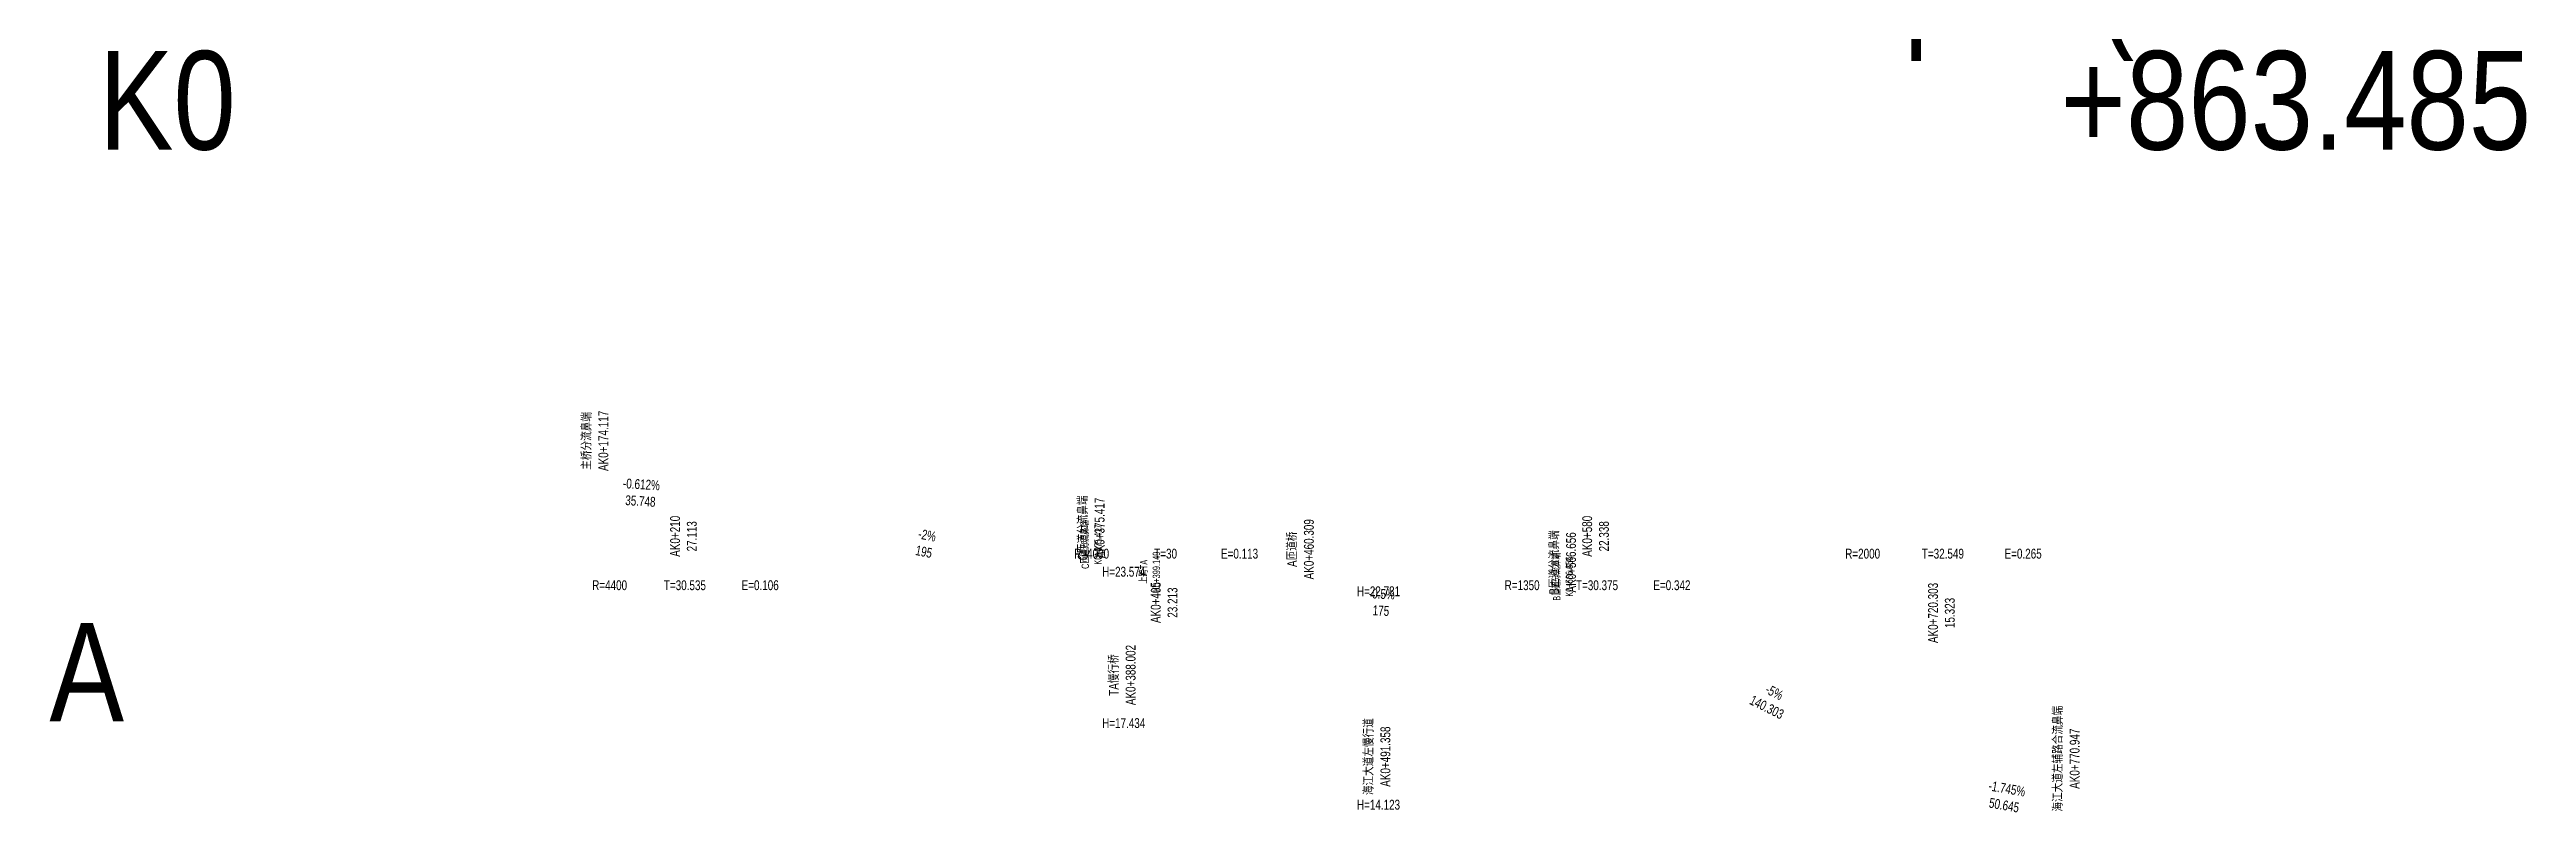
# Model space of a CAD drawing. Extents: x 0 to 558779, y 0 to 2762081.
# Drawn here: x 527714 to 528719, y 2754023 to 2754332 of the extents above; entities that cross this region are included whole.
import ezdxf
from ezdxf.enums import TextEntityAlignment as Align

# ---------------------------------------------------------------- set-up
doc = ezdxf.new("R2010")
doc.units = 0
doc.header["$LTSCALE"] = 20
doc.linetypes.add('HIDDEN', pattern=[0.375, 0.25, -0.125])
for name, color, linetype in [('BcSta', 7, 'Continuous'), ('CtrlPt', 7, 'Continuous'), ('ZdmBz-A', 3, 'Continuous'), ('ZdsjName', 7, 'Continuous')]:
    doc.layers.add(name, color=color, linetype=linetype)
doc.styles.get("Standard").update_dxf_attribs({"font": 'fsdb_e.shx', "width": 0.7, "bigfont": 'hzdx.shx'})

msp = doc.modelspace()

# ---------------------------------------------------------------- texts
at = {"layer": 'BcSta', "color": 8, "width": 0.85}
for s, p in [('K0', (527762.162, 2754279.75)), ('+863.485', (528625.647, 2754279.75))]:
    msp.add_text(s, height=40, dxfattribs=at).set_placement(p, align=Align.BOTTOM_CENTER)
at = {"layer": 'CtrlPt', "color": 3, "width": 0.75}
for s, p in [('C匝道分流鼻端', (528136.979, 2754131.5)), ('上跨TA', (528160.711, 2754120.5)), ('B匝道分流鼻端', (528328.218, 2754118.5))]:
    msp.add_text(s, height=3, rotation=90, dxfattribs=at).set_placement(p, align=Align.BOTTOM_CENTER)
for s, p in [('K0+375.417', (528138.179, 2754131.5)), ('K0+399.149', (528161.911, 2754120.5)), ('K0+566.656', (528329.418, 2754118.5))]:
    msp.add_text(s, height=3, rotation=90, dxfattribs=at).set_placement(p, align=Align.TOP_CENTER)
at = {"layer": 'ZdmBz-A', "width": 0.75001}
for s, rotation, p in [('AK0+174.117', 90, (527937.079, 2754173.577)), ('35.748', 356.497525, (527954.239, 2754151.176)), ('AK0+375.417', 90, (528138.379, 2754138.297)), ('AK0+460.309', 90, (528223.271, 2754129.615)), ('AK0+566.656', 90, (528329.618, 2754124.298)), ('195', 348.690068, (528069.505, 2754130.596)), ('175', 357.137595, (528254.622, 2754106.706)), ('AK0+388.002', 90, (528150.964, 2754078.59)), ('140.303', 333.434936, (528411.956, 2754067.339)), ('AK0+491.358', 90, (528254.32, 2754045.48)), ('AK0+770.947', 90, (528533.909, 2754044.641)), ('50.645', 350.101249, (528507.65, 2754027.772))]:
    msp.add_text(s, height=4, rotation=rotation, dxfattribs=at).set_placement(p, align=Align.TOP_CENTER)
for s, rotation, p in [('主桥分流鼻端', 90, (527935.479, 2754173.577)), ('-0.612%', 356.497525, (527954.337, 2754152.773)), ('C匝道分流鼻端', 90, (528136.779, 2754138.297)), ('-2%', 348.690068, (528069.819, 2754132.165)), ('A匝道桥', 90, (528221.671, 2754129.615)), ('B匝道分流鼻端', 90, (528328.018, 2754124.298)), ('-0.5%', 357.137595, (528254.702, 2754108.304)), ('TA慢行桥', 90, (528149.364, 2754078.59)), ('-5%', 333.434936, (528412.671, 2754068.77)), ('海江大道左慢行道', 90, (528252.72, 2754045.48)), ('海江大道左辅路合流鼻端', 90, (528532.309, 2754044.641)), ('-1.745%', 350.101249, (528507.925, 2754029.348))]:
    msp.add_text(s, height=4, rotation=rotation, dxfattribs=at).set_placement(p, align=Align.BOTTOM_CENTER)
at = {"layer": 'ZdmBz-A', "linetype": 'HIDDEN', "width": 0.75001}
for s, p in [('AK0+210', (527971.362, 2754134.88)), ('AK0+580', (528341.362, 2754134.88)), ('AK0+405', (528166.362, 2754107.98)), ('AK0+720.303', (528481.665, 2754103.78))]:
    msp.add_text(s, height=4, rotation=90, dxfattribs=at).set_placement(p, align=Align.BOTTOM_CENTER)
for s, p in [('27.113', (527972.962, 2754134.88)), ('22.338', (528342.962, 2754134.88)), ('23.213', (528167.962, 2754107.98)), ('15.323', (528483.265, 2754103.78))]:
    msp.add_text(s, height=4, rotation=90, dxfattribs=at).set_placement(p, align=Align.TOP_CENTER)
for s, p in [('R=4000', (528137.162, 2754127.83)), ('T=30', (528167.162, 2754127.83)), ('E=0.113', (528197.162, 2754127.83)), ('R=2000', (528449.915, 2754127.83)), ('T=32.549', (528482.465, 2754127.83)), ('E=0.265', (528515.014, 2754127.83)), ('R=4400', (527941.627, 2754115.03)), ('T=30.535', (527972.162, 2754115.03)), ('E=0.106', (528002.697, 2754115.03)), ('R=1350', (528311.787, 2754115.03)), ('T=30.375', (528342.162, 2754115.03)), ('E=0.342', (528372.537, 2754115.03))]:
    msp.add_text(s, height=4, dxfattribs=at).set_placement(p, align=Align.MIDDLE_CENTER)
at = {"layer": 'ZdmBz-A', "width": 0.75001}
for s, p in [('H=23.574', (528150.164, 2754120.491)), ('H=22.781', (528253.52, 2754112.562)), ('H=17.434', (528150.164, 2754059.09)), ('H=14.123', (528253.52, 2754025.98))]:
    msp.add_text(s, height=4, dxfattribs=at).set_placement(p, align=Align.MIDDLE_CENTER)
at = {"layer": 'ZdsjName', "color": 3, "width": 0.85}
msp.add_text('E:\\2021\\金屿大桥\\3 施工图（第一版）\\3版（08.26嗣雄沟通纵断后+桥梁意见+2000坐标）\\dpf-3(08.26嗣雄沟通纵断后+桥梁意见+2000坐标)\\A.Dpf', height=40, dxfattribs=at).set_placement((528193.905, 2754327.75), align=Align.BOTTOM_CENTER)
msp.add_text('A', height=40, dxfattribs=at).set_placement((527744.662, 2754079.75), align=Align.MIDDLE_RIGHT)

doc.saveas('drawing.dxf')
